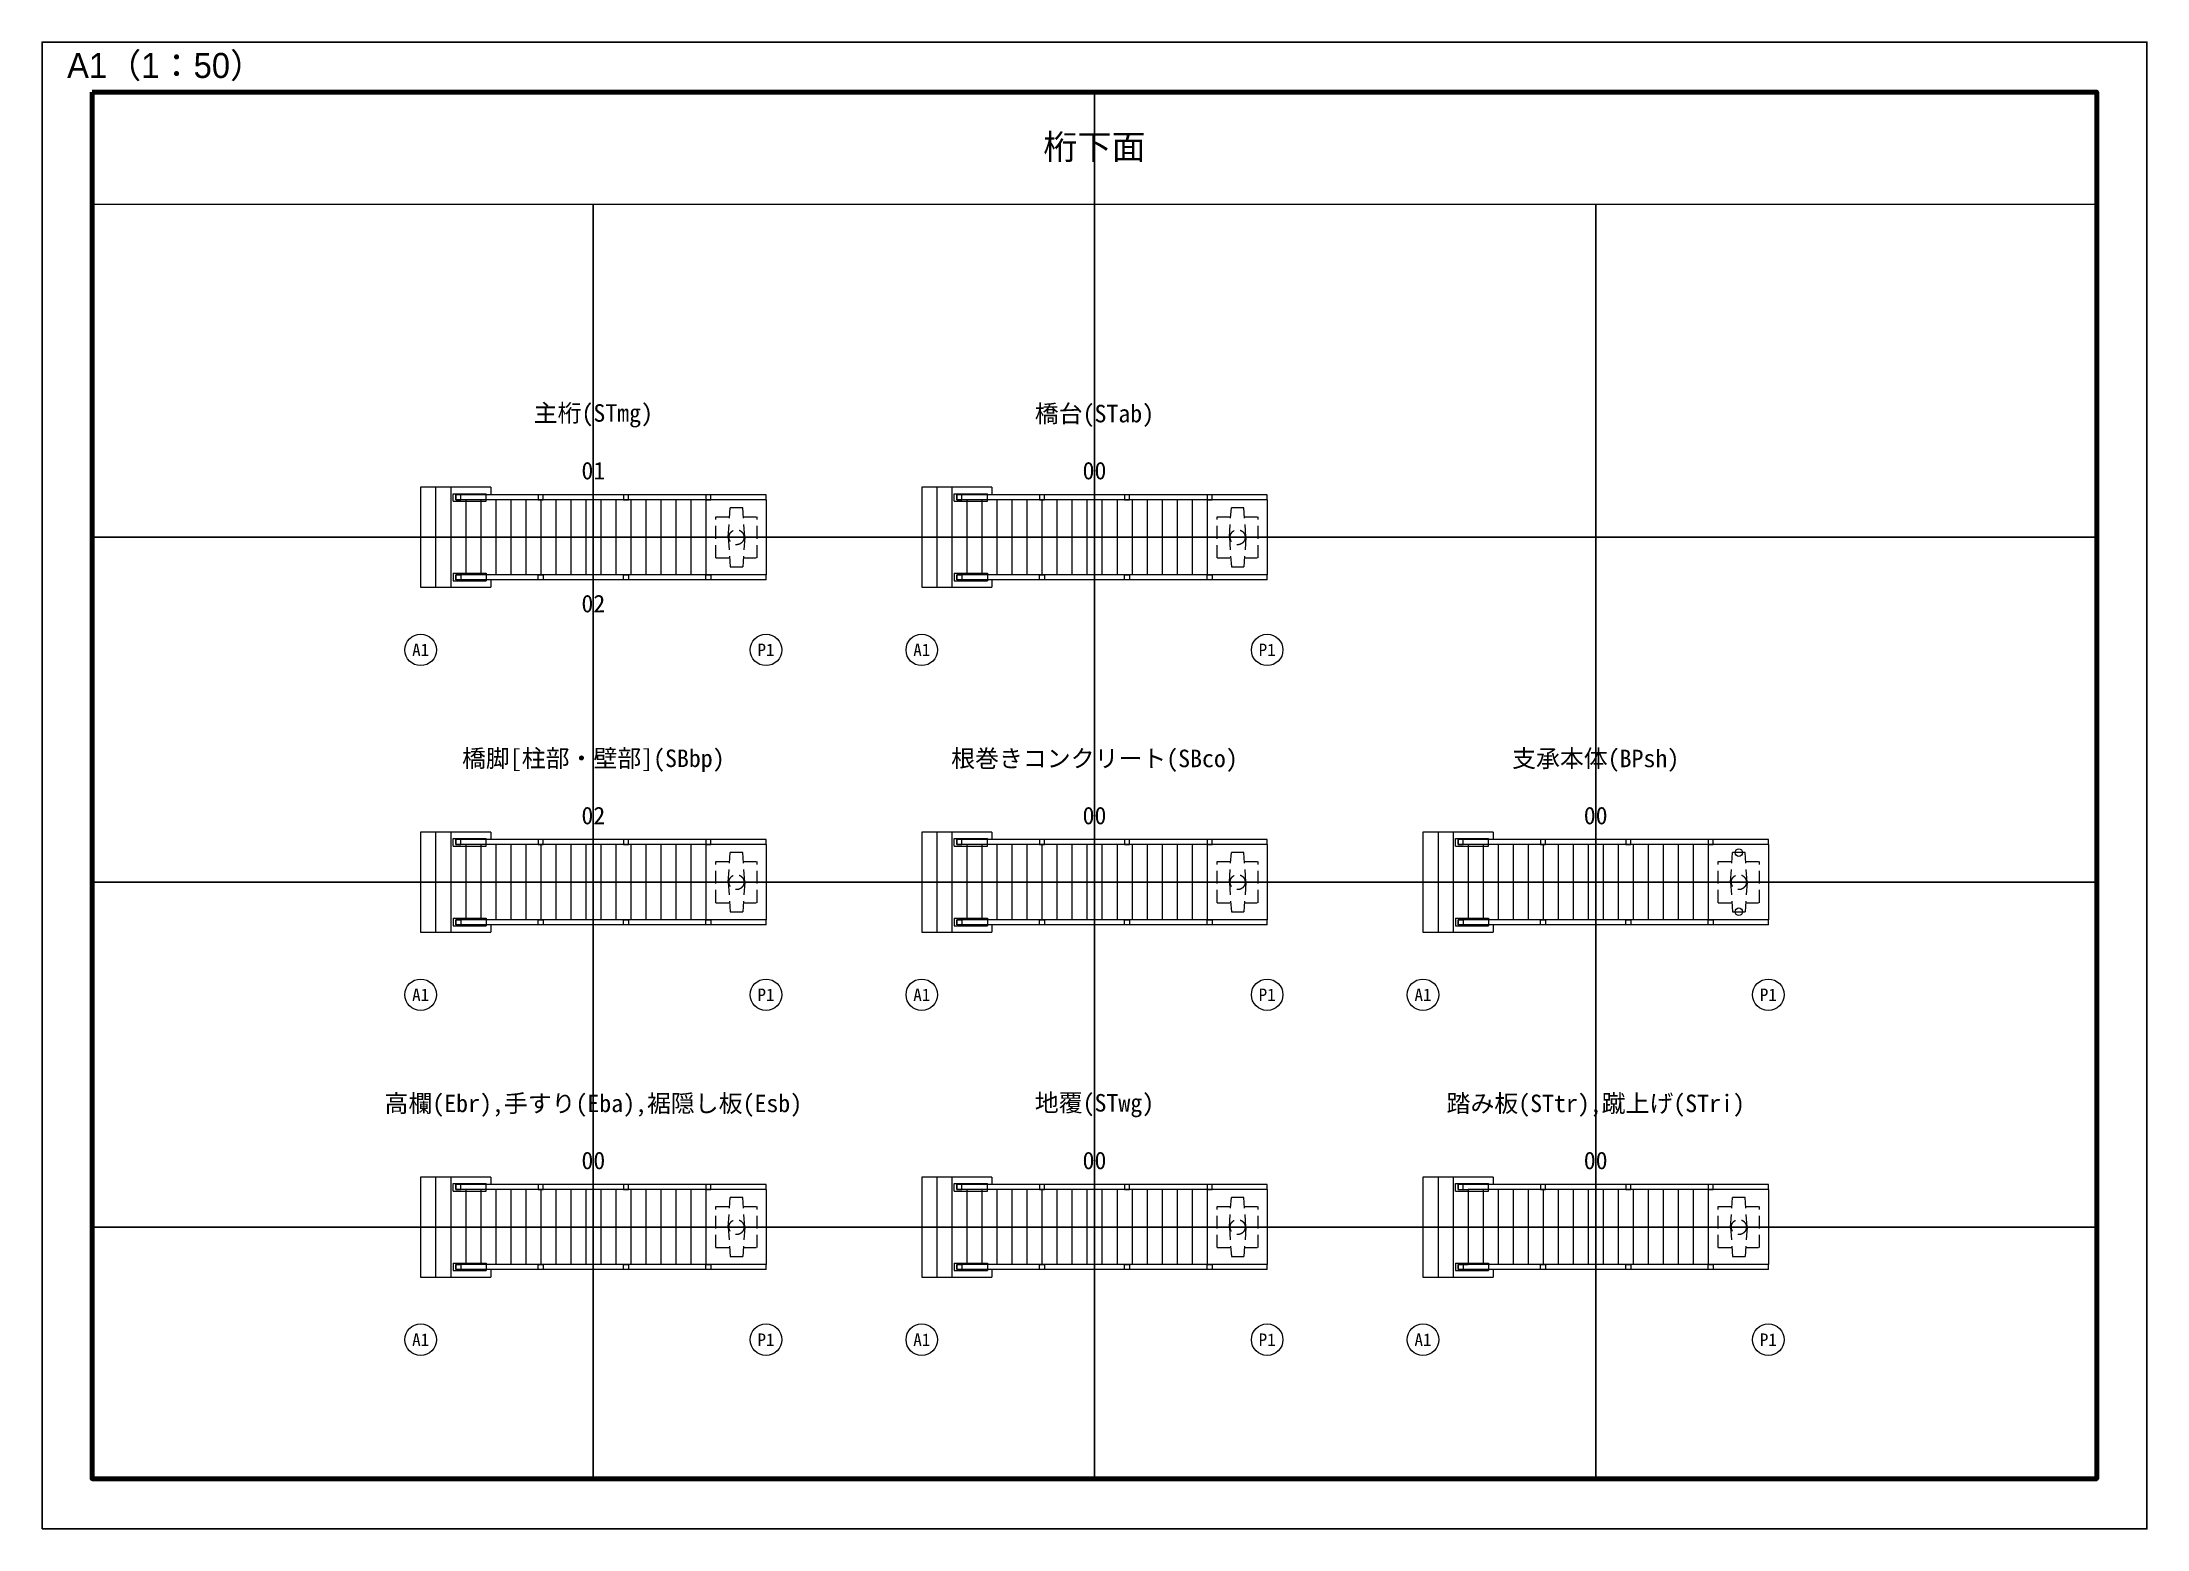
# Model space of a CAD drawing. Header units: millimetres. Extents: x 1420435 to 1630685, y -90750 to 107450.
# Drawn here: x 1420435 to 1462485, y 77750 to 107450 of the extents above; entities that cross this region are included whole.
import ezdxf
from ezdxf.enums import TextEntityAlignment as Align

# ---------------------------------------------------------------- set-up
doc = ezdxf.new("R2010")
doc.units = ezdxf.units.MM
doc.linetypes.add('DASHED', pattern=[19.05, 12.7, -6.35])
doc.layers.get('Defpoints').update_dxf_attribs({"color": 4})
for name, color, linetype, lineweight in [('D-MTR-FRAM', 7, 'Continuous', 13), ('D-STR', 1, 'Continuous', 13), ('D-STR-DIM', 7, 'Continuous', 13), ('D-STR-TXT', 7, 'Continuous', 13), ('D-TTL', 2, 'Continuous', 140)]:
    doc.layers.add(name, color=color, linetype=linetype, lineweight=lineweight)
doc.styles.add('MS ゴシック', font='MS Gothic.ttf')
doc.styles.add('MSゴシック', font='MS Gothic.ttf')

msp = doc.modelspace()

# ---------------------------------------------------------------- texts
at = {"layer": 'D-STR-TXT', "style": 'MSゴシック'}
for s, p in [('主桁(STmg)', (1431448, 100009)), ('橋台(STab)', (1441460, 100009)), ('01', (1431448, 98887)), ('00', (1441460, 98887)), ('02', (1431448, 96231)), ('橋脚[柱部・壁部](SBbp)', (1431448, 93119)), ('根巻きコンクリート(SBco)', (1441460, 93119)), ('支承本体(BPsh)', (1451473, 93119)), ('02', (1431448, 91997)), ('00', (1441460, 91997)), ('00', (1451473, 91997)), ('高欄(Ebr),手すり(Eba),裾隠し板(Esb)', (1431448, 86229)), ('地覆(STwg)', (1441460, 86229)), ('踏み板(STtr),蹴上げ(STri)', (1451473, 86229)), ('00', (1431448, 85107)), ('00', (1441460, 85107)), ('00', (1451473, 85107))]:
    msp.add_text(s, height=350, dxfattribs=at).set_placement(p, align=Align.MIDDLE)
at = {"layer": 'D-STR-TXT', "insert": (1441460, 105329), "char_height": 500, "attachment_point": 5, "style": 'MS ゴシック'}
msp.add_mtext('{\\fMS PGothic|b0|i0|c128|p50;桁下面}', dxfattribs=at)
at = {"layer": 'D-STR-TXT', "char_height": 250, "attachment_point": 5, "style": 'MSゴシック'}
for s, insert in [('A1', (1427998, 95309)), ('P1', (1434898, 95309)), ('A1', (1438010, 95309)), ('P1', (1444910, 95309)), ('A1', (1427998, 88419)), ('P1', (1434898, 88419)), ('A1', (1438010, 88419)), ('P1', (1444910, 88419)), ('A1', (1448023, 88419)), ('P1', (1454923, 88419)), ('A1', (1427998, 81529)), ('P1', (1434898, 81529)), ('A1', (1438010, 81529)), ('P1', (1444910, 81529)), ('A1', (1448023, 81529)), ('P1', (1454923, 81529))]:
    msp.add_mtext_dynamic_manual_height_columns(s, width=7776.97, gutter_width=42.9, heights=[0], dxfattribs=dict(at, insert=insert))
at = {"layer": 'Defpoints', "insert": (1420935, 106950), "char_height": 500, "attachment_point": 4, "style": 'MS ゴシック'}
msp.add_mtext('{\\fMS PGothic|b0|i0|c128|p50;A1（1：50）}', dxfattribs=at)

# ---------------------------------------------------------------- linework, layer by layer
at = {"layer": 'D-MTR-FRAM'}
msp.add_lwpolyline([(1421435, 104208), (1421435, 78750), (1461485, 78750), (1461485, 104208)], close=True, dxfattribs=at)
at = {"layer": 'D-STR', "color": 0, "ltscale": 20}
for p, q in [((1427998, 98559), (1427998, 96559)), ((1428298, 98559), (1428298, 96559)), ((1427998, 91669), (1427998, 89669)), ((1428298, 91669), (1428298, 89669)), ((1438010, 91669), (1438010, 89669)), ((1438310, 91669), (1438310, 89669)), ((1448023, 91669), (1448023, 89669)), ((1448323, 91669), (1448323, 89669)), ((1427998, 84779), (1427998, 82779)), ((1428298, 84779), (1428298, 82779)), ((1438010, 84779), (1438010, 82779)), ((1438310, 84779), (1438310, 82779)), ((1448023, 84779), (1448023, 82779)), ((1448323, 84779), (1448323, 82779))]:
    msp.add_line(p, q, dxfattribs=at)
at = {"layer": 'D-STR', "color": 0}
for p, q in [((1429398, 98559), (1427998, 98559)), ((1428598, 98559), (1428598, 96559)), ((1428648, 98429), (1429308, 98429)), ((1428648, 98279), (1428648, 98429)), ((1428698, 98309), (1428698, 98409)), ((1429308, 98279), (1429308, 98429)), ((1429398, 98559), (1429398, 98409)), ((1438660, 98429), (1439320, 98429)), ((1438660, 98279), (1438660, 98429)), ((1444910, 98409), (1438710, 98409)), ((1438710, 98309), (1438710, 98409)), ((1439320, 98279), (1439320, 98429)), ((1444910, 98309), (1444910, 98409)), ((1428648, 98279), (1429308, 98279)), ((1428898, 98309), (1428898, 96809)), ((1429198, 98309), (1429198, 96809)), ((1429498, 98309), (1429498, 96809)), ((1429798, 98309), (1429798, 96809)), ((1430098, 98309), (1430098, 96809)), ((1430398, 98309), (1430398, 96809)), ((1430698, 98309), (1430698, 96809)), ((1430998, 98309), (1430998, 96809)), ((1431298, 98309), (1431298, 96809)), ((1431598, 98309), (1431598, 96809)), ((1431898, 98309), (1431898, 96809)), ((1432198, 98309), (1432198, 96809)), ((1432498, 98309), (1432498, 96809)), ((1432798, 98309), (1432798, 96809)), ((1433098, 98309), (1433098, 96809)), ((1433398, 98309), (1433398, 96809)), ((1433698, 98309), (1433698, 96809)), ((1434898, 98309), (1434898, 96809)), ((1438660, 98279), (1439320, 98279)), ((1444910, 98309), (1438710, 98309)), ((1438910, 98309), (1438910, 96809)), ((1439210, 98309), (1439210, 96809)), ((1439510, 98309), (1439510, 96809)), ((1439810, 98309), (1439810, 96809)), ((1440110, 98309), (1440110, 96809)), ((1440410, 98309), (1440410, 96809)), ((1440710, 98309), (1440710, 96809)), ((1441010, 98309), (1441010, 96809)), ((1441310, 98309), (1441310, 96809)), ((1441610, 98309), (1441610, 96809)), ((1441910, 98309), (1441910, 96809)), ((1442210, 98309), (1442210, 96809)), ((1442510, 98309), (1442510, 96809)), ((1442810, 98309), (1442810, 96809)), ((1443110, 98309), (1443110, 96809)), ((1443410, 98309), (1443410, 96809)), ((1443710, 98309), (1443710, 96809)), ((1444910, 98309), (1444910, 96809)), ((1428648, 96839), (1429308, 96839)), ((1428648, 96839), (1428648, 96689)), ((1428698, 96809), (1428698, 96709)), ((1429308, 96839), (1429308, 96689)), ((1438660, 96839), (1439320, 96839)), ((1438660, 96839), (1438660, 96689)), ((1444910, 96809), (1438710, 96809)), ((1438710, 96809), (1438710, 96709)), ((1439320, 96839), (1439320, 96689)), ((1444910, 96709), (1444910, 96809)), ((1427998, 96559), (1429398, 96559)), ((1428648, 96689), (1429308, 96689)), ((1429398, 96709), (1429398, 96559)), ((1438660, 96689), (1439320, 96689)), ((1444910, 96709), (1438710, 96709)), ((1429398, 91669), (1427998, 91669)), ((1428598, 91669), (1428598, 89669)), ((1429398, 91669), (1429398, 91519)), ((1439410, 91669), (1438010, 91669)), ((1438610, 91669), (1438610, 89669)), ((1439410, 91669), (1439410, 91519)), ((1449423, 91669), (1448023, 91669)), ((1448623, 91669), (1448623, 89669)), ((1449423, 91669), (1449423, 91519)), ((1428648, 91539), (1429308, 91539)), ((1428648, 91389), (1428648, 91539)), ((1428648, 91389), (1429308, 91389)), ((1434898, 91519), (1428698, 91519)), ((1428698, 91419), (1428698, 91519)), ((1434898, 91419), (1428698, 91419)), ((1428898, 91419), (1428898, 89919)), ((1429198, 91419), (1429198, 89919)), ((1429308, 91389), (1429308, 91539)), ((1429498, 91419), (1429498, 89919)), ((1429798, 91419), (1429798, 89919)), ((1430098, 91419), (1430098, 89919)), ((1430398, 91419), (1430398, 89919)), ((1430698, 91419), (1430698, 89919)), ((1430998, 91419), (1430998, 89919)), ((1431298, 91419), (1431298, 89919)), ((1431598, 91419), (1431598, 89919)), ((1431898, 91419), (1431898, 89919)), ((1432198, 91419), (1432198, 89919)), ((1432498, 91419), (1432498, 89919)), ((1432798, 91419), (1432798, 89919)), ((1433098, 91419), (1433098, 89919)), ((1433398, 91419), (1433398, 89919)), ((1433698, 91419), (1433698, 89919)), ((1434898, 91419), (1434898, 91519)), ((1434898, 91419), (1434898, 89919)), ((1438660, 91539), (1439320, 91539)), ((1438660, 91389), (1438660, 91539)), ((1438660, 91389), (1439320, 91389)), ((1444910, 91519), (1438710, 91519)), ((1438710, 91419), (1438710, 91519)), ((1444910, 91419), (1438710, 91419)), ((1438910, 91419), (1438910, 89919)), ((1439210, 91419), (1439210, 89919)), ((1439320, 91389), (1439320, 91539)), ((1439510, 91419), (1439510, 89919)), ((1439810, 91419), (1439810, 89919)), ((1440110, 91419), (1440110, 89919)), ((1440410, 91419), (1440410, 89919)), ((1440710, 91419), (1440710, 89919)), ((1441010, 91419), (1441010, 89919)), ((1441310, 91419), (1441310, 89919)), ((1441610, 91419), (1441610, 89919)), ((1441910, 91419), (1441910, 89919)), ((1442210, 91419), (1442210, 89919)), ((1442510, 91419), (1442510, 89919)), ((1442810, 91419), (1442810, 89919)), ((1443110, 91419), (1443110, 89919)), ((1443410, 91419), (1443410, 89919)), ((1443710, 91419), (1443710, 89919)), ((1444910, 91419), (1444910, 91519)), ((1444910, 91419), (1444910, 89919)), ((1448673, 91539), (1449333, 91539)), ((1448673, 91389), (1448673, 91539)), ((1448673, 91389), (1449333, 91389)), ((1454923, 91519), (1448723, 91519)), ((1448723, 91419), (1448723, 91519)), ((1454923, 91419), (1448723, 91419)), ((1448923, 91419), (1448923, 89919)), ((1449223, 91419), (1449223, 89919)), ((1449333, 91389), (1449333, 91539)), ((1449523, 91419), (1449523, 89919)), ((1449823, 91419), (1449823, 89919)), ((1450123, 91419), (1450123, 89919)), ((1450423, 91419), (1450423, 89919)), ((1450723, 91419), (1450723, 89919)), ((1451023, 91419), (1451023, 89919)), ((1451323, 91419), (1451323, 89919)), ((1451623, 91419), (1451623, 89919)), ((1451923, 91419), (1451923, 89919)), ((1452223, 91419), (1452223, 89919)), ((1452523, 91419), (1452523, 89919)), ((1452823, 91419), (1452823, 89919)), ((1453123, 91419), (1453123, 89919)), ((1453423, 91419), (1453423, 89919)), ((1453723, 91419), (1453723, 89919)), ((1454923, 91419), (1454923, 91519)), ((1454923, 91419), (1454923, 89919)), ((1427998, 89669), (1429398, 89669)), ((1428648, 89949), (1429308, 89949)), ((1428648, 89949), (1428648, 89799)), ((1428648, 89799), (1429308, 89799)), ((1434898, 89919), (1428698, 89919)), ((1428698, 89919), (1428698, 89819)), ((1434898, 89819), (1428698, 89819)), ((1429308, 89949), (1429308, 89799)), ((1429398, 89819), (1429398, 89669)), ((1434898, 89819), (1434898, 89919)), ((1438010, 89669), (1439410, 89669)), ((1438660, 89949), (1439320, 89949)), ((1438660, 89949), (1438660, 89799)), ((1438660, 89799), (1439320, 89799)), ((1444910, 89919), (1438710, 89919)), ((1438710, 89919), (1438710, 89819)), ((1444910, 89819), (1438710, 89819)), ((1439320, 89949), (1439320, 89799)), ((1439410, 89819), (1439410, 89669)), ((1444910, 89819), (1444910, 89919)), ((1448023, 89669), (1449423, 89669)), ((1448673, 89949), (1449333, 89949)), ((1448673, 89949), (1448673, 89799)), ((1448673, 89799), (1449333, 89799)), ((1454923, 89919), (1448723, 89919)), ((1448723, 89919), (1448723, 89819)), ((1454923, 89819), (1448723, 89819)), ((1449333, 89949), (1449333, 89799)), ((1449423, 89819), (1449423, 89669)), ((1454923, 89819), (1454923, 89919)), ((1429398, 84779), (1427998, 84779)), ((1428598, 84779), (1428598, 82779)), ((1428648, 84649), (1429308, 84649)), ((1428648, 84499), (1428648, 84649)), ((1428698, 84529), (1428698, 84629)), ((1428898, 84529), (1428898, 83029)), ((1429198, 84529), (1429198, 83029)), ((1429308, 84499), (1429308, 84649)), ((1429398, 84779), (1429398, 84629)), ((1429498, 84529), (1429498, 83029)), ((1429798, 84529), (1429798, 83029)), ((1430098, 84529), (1430098, 83029)), ((1430398, 84529), (1430398, 83029)), ((1430698, 84529), (1430698, 83029)), ((1430998, 84529), (1430998, 83029)), ((1431298, 84529), (1431298, 83029)), ((1431598, 84529), (1431598, 83029)), ((1431898, 84529), (1431898, 83029)), ((1432198, 84529), (1432198, 83029)), ((1432498, 84529), (1432498, 83029)), ((1432798, 84529), (1432798, 83029)), ((1433098, 84529), (1433098, 83029)), ((1433398, 84529), (1433398, 83029)), ((1433698, 84529), (1433698, 83029)), ((1434898, 84529), (1434898, 83029)), ((1439410, 84779), (1438010, 84779)), ((1438610, 84779), (1438610, 82779)), ((1438660, 84649), (1439320, 84649)), ((1438660, 84499), (1438660, 84649)), ((1444910, 84629), (1438710, 84629)), ((1438710, 84529), (1438710, 84629)), ((1438910, 84529), (1438910, 83029)), ((1439210, 84529), (1439210, 83029)), ((1439320, 84499), (1439320, 84649)), ((1439410, 84779), (1439410, 84629)), ((1439510, 84529), (1439510, 83029)), ((1439810, 84529), (1439810, 83029)), ((1440110, 84529), (1440110, 83029)), ((1440410, 84529), (1440410, 83029)), ((1440710, 84529), (1440710, 83029)), ((1441010, 84529), (1441010, 83029)), ((1441310, 84529), (1441310, 83029)), ((1441610, 84529), (1441610, 83029)), ((1441910, 84529), (1441910, 83029)), ((1442210, 84529), (1442210, 83029)), ((1442510, 84529), (1442510, 83029)), ((1442810, 84529), (1442810, 83029)), ((1443110, 84529), (1443110, 83029)), ((1443410, 84529), (1443410, 83029)), ((1443710, 84529), (1443710, 83029)), ((1444910, 84529), (1444910, 84629)), ((1444910, 84529), (1444910, 83029)), ((1449423, 84779), (1448023, 84779)), ((1448623, 84779), (1448623, 82779)), ((1448673, 84649), (1449333, 84649)), ((1448673, 84499), (1448673, 84649)), ((1454923, 84629), (1448723, 84629)), ((1448723, 84529), (1448723, 84629)), ((1448723, 84529), (1448923, 84529)), ((1449333, 84499), (1449333, 84649)), ((1449423, 84779), (1449423, 84629)), ((1454923, 84529), (1454923, 84629)), ((1428648, 84499), (1429308, 84499)), ((1438660, 84499), (1439320, 84499)), ((1448673, 84499), (1449333, 84499)), ((1428648, 83059), (1429308, 83059)), ((1428648, 83059), (1428648, 82909)), ((1428648, 82909), (1429308, 82909)), ((1428698, 83029), (1428698, 82929)), ((1429308, 83059), (1429308, 82909)), ((1429398, 82929), (1429398, 82779)), ((1438660, 83059), (1439320, 83059)), ((1438660, 83059), (1438660, 82909)), ((1438660, 82909), (1439320, 82909)), ((1438710, 83029), (1438710, 82929)), ((1444910, 82929), (1438710, 82929)), ((1439320, 83059), (1439320, 82909)), ((1439410, 82929), (1439410, 82779)), ((1444910, 82929), (1444910, 83029)), ((1448673, 83059), (1449333, 83059)), ((1448673, 83059), (1448673, 82909)), ((1448673, 82909), (1449333, 82909)), ((1448723, 83029), (1448723, 82929)), ((1448723, 83029), (1448923, 83029)), ((1454923, 82929), (1448723, 82929)), ((1449333, 83059), (1449333, 82909)), ((1449423, 82929), (1449423, 82779)), ((1454923, 82929), (1454923, 83029)), ((1427998, 82779), (1429398, 82779)), ((1438010, 82779), (1439410, 82779)), ((1448023, 82779), (1449423, 82779))]:
    msp.add_line(p, q, dxfattribs=at)
at = {"layer": 'D-STR'}
for p, q in [((1434898, 98409), (1428698, 98409)), ((1434898, 98309), (1434898, 98409)), ((1439410, 98559), (1438010, 98559)), ((1438610, 98559), (1438610, 96559)), ((1439410, 98559), (1439410, 98409)), ((1434898, 98309), (1428698, 98309)), ((1434898, 96809), (1428698, 96809)), ((1434898, 96709), (1434898, 96809)), ((1434898, 96709), (1428698, 96709)), ((1438010, 96559), (1439410, 96559)), ((1439410, 96709), (1439410, 96559)), ((1434898, 84629), (1428698, 84629)), ((1434898, 84529), (1428698, 84529)), ((1434898, 84529), (1434898, 84629)), ((1444910, 84529), (1438710, 84529)), ((1454923, 84529), (1448923, 84529)), ((1448923, 84529), (1448923, 83029)), ((1449223, 84529), (1449223, 83029)), ((1449523, 84529), (1449523, 83029)), ((1449823, 84529), (1449823, 83029)), ((1450123, 84529), (1450123, 83029)), ((1450423, 84529), (1450423, 83029)), ((1450723, 84529), (1450723, 83029)), ((1451023, 84529), (1451023, 83029)), ((1451323, 84529), (1451323, 83029)), ((1451623, 84529), (1451623, 83029)), ((1451923, 84529), (1451923, 83029)), ((1452223, 84529), (1452223, 83029)), ((1452523, 84529), (1452523, 83029)), ((1452823, 84529), (1452823, 83029)), ((1453123, 84529), (1453123, 83029)), ((1453423, 84529), (1453423, 83029)), ((1453723, 84529), (1453723, 83029)), ((1454923, 84529), (1454923, 83029)), ((1434898, 83029), (1428698, 83029)), ((1434898, 82929), (1428698, 82929)), ((1434898, 82929), (1434898, 83029)), ((1444910, 83029), (1438710, 83029)), ((1454923, 83029), (1448923, 83029))]:
    msp.add_line(p, q, dxfattribs=at)
at = {"layer": 'D-STR', "ltscale": 20}
for p, q in [((1438010, 98559), (1438010, 96559)), ((1438310, 98559), (1438310, 96559))]:
    msp.add_line(p, q, dxfattribs=at)
at = {"layer": 'D-STR', "color": 0, "linetype": 'DASHED', "ltscale": 20}
for p, q in [((1434143, 97559), (1434183, 98149)), ((1434433, 98149), (1434183, 98149)), ((1434473, 97559), (1434433, 98149)), ((1444155, 97559), (1444195, 98149)), ((1444445, 98149), (1444195, 98149)), ((1444485, 97559), (1444445, 98149)), ((1433898, 97969), (1434171, 97969)), ((1433898, 97149), (1433898, 97969)), ((1434143, 97559), (1434183, 96969)), ((1434473, 97559), (1434433, 96969)), ((1434445, 97969), (1434718, 97969)), ((1434718, 97149), (1434718, 97969)), ((1443910, 97969), (1444183, 97969)), ((1443910, 97149), (1443910, 97969)), ((1444155, 97559), (1444195, 96969)), ((1444485, 97559), (1444445, 96969)), ((1444458, 97969), (1444730, 97969)), ((1444730, 97149), (1444730, 97969)), ((1433898, 97149), (1434171, 97149)), ((1434445, 97149), (1434718, 97149)), ((1443910, 97149), (1444183, 97149)), ((1444458, 97149), (1444730, 97149)), ((1434183, 96969), (1434433, 96969)), ((1444195, 96969), (1444445, 96969)), ((1444155, 90669), (1444195, 91259)), ((1444445, 91259), (1444195, 91259)), ((1444485, 90669), (1444445, 91259)), ((1454168, 90669), (1454208, 91259)), ((1454458, 91259), (1454208, 91259)), ((1454498, 90669), (1454458, 91259)), ((1433898, 91079), (1434171, 91079)), ((1433898, 90259), (1433898, 91079)), ((1434445, 91079), (1434718, 91079)), ((1434718, 90259), (1434718, 91079)), ((1453923, 91079), (1454196, 91079)), ((1453923, 90259), (1453923, 91079)), ((1454470, 91079), (1454743, 91079)), ((1454743, 90259), (1454743, 91079)), ((1444155, 90669), (1444195, 90079)), ((1444485, 90669), (1444445, 90079)), ((1454168, 90669), (1454208, 90079)), ((1454498, 90669), (1454458, 90079)), ((1433898, 90259), (1434171, 90259)), ((1434445, 90259), (1434718, 90259)), ((1444195, 90079), (1444445, 90079)), ((1453923, 90259), (1454196, 90259)), ((1454208, 90079), (1454458, 90079)), ((1454470, 90259), (1454743, 90259)), ((1433898, 84189), (1434171, 84189)), ((1433898, 83369), (1433898, 84189)), ((1434143, 83779), (1434183, 84369)), ((1434433, 84369), (1434183, 84369)), ((1434473, 83779), (1434433, 84369)), ((1434445, 84189), (1434718, 84189)), ((1434718, 83369), (1434718, 84189)), ((1443910, 84189), (1444183, 84189)), ((1443910, 83369), (1443910, 84189)), ((1444155, 83779), (1444195, 84369)), ((1444445, 84369), (1444195, 84369)), ((1444485, 83779), (1444445, 84369)), ((1444458, 84189), (1444730, 84189)), ((1444730, 83369), (1444730, 84189)), ((1453923, 84189), (1454196, 84189)), ((1453923, 83369), (1453923, 84189)), ((1454168, 83779), (1454208, 84369)), ((1454458, 84369), (1454208, 84369)), ((1454498, 83779), (1454458, 84369)), ((1454470, 84189), (1454743, 84189)), ((1454743, 83369), (1454743, 84189)), ((1434143, 83779), (1434183, 83189)), ((1434473, 83779), (1434433, 83189)), ((1444155, 83779), (1444195, 83189)), ((1444485, 83779), (1444445, 83189)), ((1454168, 83779), (1454208, 83189)), ((1454498, 83779), (1454458, 83189)), ((1433898, 83369), (1434171, 83369)), ((1434445, 83369), (1434718, 83369)), ((1443910, 83369), (1444183, 83369)), ((1444458, 83369), (1444730, 83369)), ((1453923, 83369), (1454196, 83369)), ((1454470, 83369), (1454743, 83369)), ((1434183, 83189), (1434433, 83189)), ((1444195, 83189), (1444445, 83189)), ((1454208, 83189), (1454458, 83189))]:
    msp.add_line(p, q, dxfattribs=at)
at = {"layer": 'D-STR', "linetype": 'DASHED', "ltscale": 20}
for p, q in [((1434143, 90669), (1434183, 91259)), ((1434433, 91259), (1434183, 91259)), ((1434473, 90669), (1434433, 91259)), ((1443910, 91079), (1444183, 91079)), ((1443910, 90259), (1443910, 91079)), ((1444458, 91079), (1444730, 91079)), ((1444730, 90259), (1444730, 91079)), ((1434143, 90669), (1434183, 90079)), ((1434473, 90669), (1434433, 90079)), ((1434183, 90079), (1434433, 90079)), ((1443910, 90259), (1444183, 90259)), ((1444458, 90259), (1444730, 90259))]:
    msp.add_line(p, q, dxfattribs=at)
at = {"layer": 'D-STR', "color": 0}
for points in [[(1428698, 98309), (1428798, 98309), (1428798, 98409), (1428698, 98409)], [(1430348, 98309), (1430448, 98309), (1430448, 98409), (1430348, 98409)], [(1432048, 98309), (1432148, 98309), (1432148, 98409), (1432048, 98409)], [(1433698, 98309), (1433798, 98309), (1433798, 98409), (1433698, 98409)], [(1438710, 98309), (1438810, 98309), (1438810, 98409), (1438710, 98409)], [(1440360, 98309), (1440460, 98309), (1440460, 98409), (1440360, 98409)], [(1442060, 98309), (1442160, 98309), (1442160, 98409), (1442060, 98409)], [(1443710, 98309), (1443810, 98309), (1443810, 98409), (1443710, 98409)], [(1428698, 96809), (1428798, 96809), (1428798, 96709), (1428698, 96709)], [(1430348, 96809), (1430448, 96809), (1430448, 96709), (1430348, 96709)], [(1432048, 96809), (1432148, 96809), (1432148, 96709), (1432048, 96709)], [(1433698, 96809), (1433798, 96809), (1433798, 96709), (1433698, 96709)], [(1438710, 96809), (1438810, 96809), (1438810, 96709), (1438710, 96709)], [(1440360, 96809), (1440460, 96809), (1440460, 96709), (1440360, 96709)], [(1442060, 96809), (1442160, 96809), (1442160, 96709), (1442060, 96709)], [(1443710, 96809), (1443810, 96809), (1443810, 96709), (1443710, 96709)], [(1428698, 91419), (1428798, 91419), (1428798, 91519), (1428698, 91519)], [(1430348, 91419), (1430448, 91419), (1430448, 91519), (1430348, 91519)], [(1432048, 91419), (1432148, 91419), (1432148, 91519), (1432048, 91519)], [(1433698, 91419), (1433798, 91419), (1433798, 91519), (1433698, 91519)], [(1438710, 91419), (1438810, 91419), (1438810, 91519), (1438710, 91519)], [(1440360, 91419), (1440460, 91419), (1440460, 91519), (1440360, 91519)], [(1442060, 91419), (1442160, 91419), (1442160, 91519), (1442060, 91519)], [(1443710, 91419), (1443810, 91419), (1443810, 91519), (1443710, 91519)], [(1448723, 91419), (1448823, 91419), (1448823, 91519), (1448723, 91519)], [(1450373, 91419), (1450473, 91419), (1450473, 91519), (1450373, 91519)], [(1452073, 91419), (1452173, 91419), (1452173, 91519), (1452073, 91519)], [(1453723, 91419), (1453823, 91419), (1453823, 91519), (1453723, 91519)], [(1428698, 89919), (1428798, 89919), (1428798, 89819), (1428698, 89819)], [(1430348, 89919), (1430448, 89919), (1430448, 89819), (1430348, 89819)], [(1432048, 89919), (1432148, 89919), (1432148, 89819), (1432048, 89819)], [(1433698, 89919), (1433798, 89919), (1433798, 89819), (1433698, 89819)], [(1438710, 89919), (1438810, 89919), (1438810, 89819), (1438710, 89819)], [(1440360, 89919), (1440460, 89919), (1440460, 89819), (1440360, 89819)], [(1442060, 89919), (1442160, 89919), (1442160, 89819), (1442060, 89819)], [(1443710, 89919), (1443810, 89919), (1443810, 89819), (1443710, 89819)], [(1448723, 89919), (1448823, 89919), (1448823, 89819), (1448723, 89819)], [(1450373, 89919), (1450473, 89919), (1450473, 89819), (1450373, 89819)], [(1452073, 89919), (1452173, 89919), (1452173, 89819), (1452073, 89819)], [(1453723, 89919), (1453823, 89919), (1453823, 89819), (1453723, 89819)], [(1438710, 84529), (1438810, 84529), (1438810, 84629), (1438710, 84629)], [(1440360, 84529), (1440460, 84529), (1440460, 84629), (1440360, 84629)], [(1442060, 84529), (1442160, 84529), (1442160, 84629), (1442060, 84629)], [(1443710, 84529), (1443810, 84529), (1443810, 84629), (1443710, 84629)], [(1448723, 84529), (1448823, 84529), (1448823, 84629), (1448723, 84629)], [(1450373, 84529), (1450473, 84529), (1450473, 84629), (1450373, 84629)], [(1452073, 84529), (1452173, 84529), (1452173, 84629), (1452073, 84629)], [(1453723, 84529), (1453823, 84529), (1453823, 84629), (1453723, 84629)], [(1438710, 83029), (1438810, 83029), (1438810, 82929), (1438710, 82929)], [(1440360, 83029), (1440460, 83029), (1440460, 82929), (1440360, 82929)], [(1442060, 83029), (1442160, 83029), (1442160, 82929), (1442060, 82929)], [(1443710, 83029), (1443810, 83029), (1443810, 82929), (1443710, 82929)], [(1448723, 83029), (1448823, 83029), (1448823, 82929), (1448723, 82929)], [(1450373, 83029), (1450473, 83029), (1450473, 82929), (1450373, 82929)], [(1452073, 83029), (1452173, 83029), (1452173, 82929), (1452073, 82929)], [(1453723, 83029), (1453823, 83029), (1453823, 82929), (1453723, 82929)]]:
    msp.add_lwpolyline(points, close=True, dxfattribs=at)
at = {"layer": 'D-STR'}
for points in [[(1428698, 84529), (1428798, 84529), (1428798, 84629), (1428698, 84629)], [(1430348, 84529), (1430448, 84529), (1430448, 84629), (1430348, 84629)], [(1432048, 84529), (1432148, 84529), (1432148, 84629), (1432048, 84629)], [(1433698, 84529), (1433798, 84529), (1433798, 84629), (1433698, 84629)], [(1428698, 83029), (1428798, 83029), (1428798, 82929), (1428698, 82929)], [(1430348, 83029), (1430448, 83029), (1430448, 82929), (1430348, 82929)], [(1432048, 83029), (1432148, 83029), (1432148, 82929), (1432048, 82929)], [(1433698, 83029), (1433798, 83029), (1433798, 82929), (1433698, 82929)]]:
    msp.add_lwpolyline(points, close=True, dxfattribs=at)
at = {"layer": 'D-STR', "color": 0, "linetype": 'DASHED', "ltscale": 20}
for centre in [(1434308, 97559), (1444320, 97559), (1444320, 90669), (1454333, 90669), (1434308, 83779), (1444320, 83779), (1454333, 83779)]:
    msp.add_circle(centre, 150, dxfattribs=at)
at = {"layer": 'D-STR', "linetype": 'DASHED', "ltscale": 20}
msp.add_circle((1434308, 90669), 150, dxfattribs=at)
at = {"layer": 'D-STR', "color": 0, "linetype": 'DASHED', "ltscale": 20}
for centre, start, end in [((1434308, 97559), 172.243, 187.757), ((1434308, 97559), 352.243, 7.757), ((1444320, 97559), 172.243, 187.757), ((1444320, 97559), 352.243, 7.757), ((1434308, 90669), 172.243, 187.757), ((1434308, 90669), 352.243, 7.757), ((1444320, 90669), 172.243, 187.757), ((1444320, 90669), 352.243, 7.757), ((1454333, 90669), 172.243, 187.757), ((1454333, 90669), 352.243, 7.757), ((1434308, 83779), 172.243, 187.757), ((1434308, 83779), 352.243, 7.757), ((1444320, 83779), 172.243, 187.757), ((1444320, 83779), 352.243, 7.757), ((1454333, 83779), 172.243, 187.757), ((1454333, 83779), 352.243, 7.757)]:
    msp.add_arc(centre, 165, start, end, dxfattribs=at)
at = {"layer": 'D-STR-DIM', "color": 1}
for centre in [(1454333, 91259), (1454333, 90079)]:
    msp.add_circle(centre, 75, dxfattribs=at)
at = {"layer": 'D-STR-TXT'}
for centre in [(1427998, 95309), (1434898, 95309), (1438010, 95309), (1444910, 95309), (1427998, 88419), (1434898, 88419), (1438010, 88419), (1444910, 88419), (1448023, 88419), (1454923, 88419), (1427998, 81529), (1434898, 81529), (1438010, 81529), (1444910, 81529), (1448023, 81529), (1454923, 81529)]:
    msp.add_circle(centre, 315, dxfattribs=at)
at = {"layer": 'D-TTL', "linetype": 'Continuous'}
msp.add_lwpolyline([(1421435, 106450), (1461485, 106450), (1461485, 78750), (1421435, 78750)], close=True, dxfattribs=at)
at = {"layer": 'Defpoints'}
for p, q in [((1441460, 104208), (1441460, 106450)), ((1431448, 78750), (1431448, 104208)), ((1441460, 78750), (1441460, 104208)), ((1451473, 78750), (1451473, 104208)), ((1461485, 97559), (1421435, 97559)), ((1461485, 90669), (1421435, 90669)), ((1461485, 83779), (1421435, 83779))]:
    msp.add_line(p, q, dxfattribs=at)
at = {"layer": 'Defpoints', "linetype": 'Continuous'}
msp.add_lwpolyline([(1420435, 77750), (1462485, 77750), (1462485, 107450), (1420435, 107450)], close=True, dxfattribs=at)

msp.set_redraw_order([(e.dxf.handle, doc.entitydb.next_handle()) for e in msp.query("TEXT MTEXT ATTDEF DIMENSION ARC_DIMENSION")])  # texts and dimensions are drawn at this point

doc.saveas('drawing.dxf')
